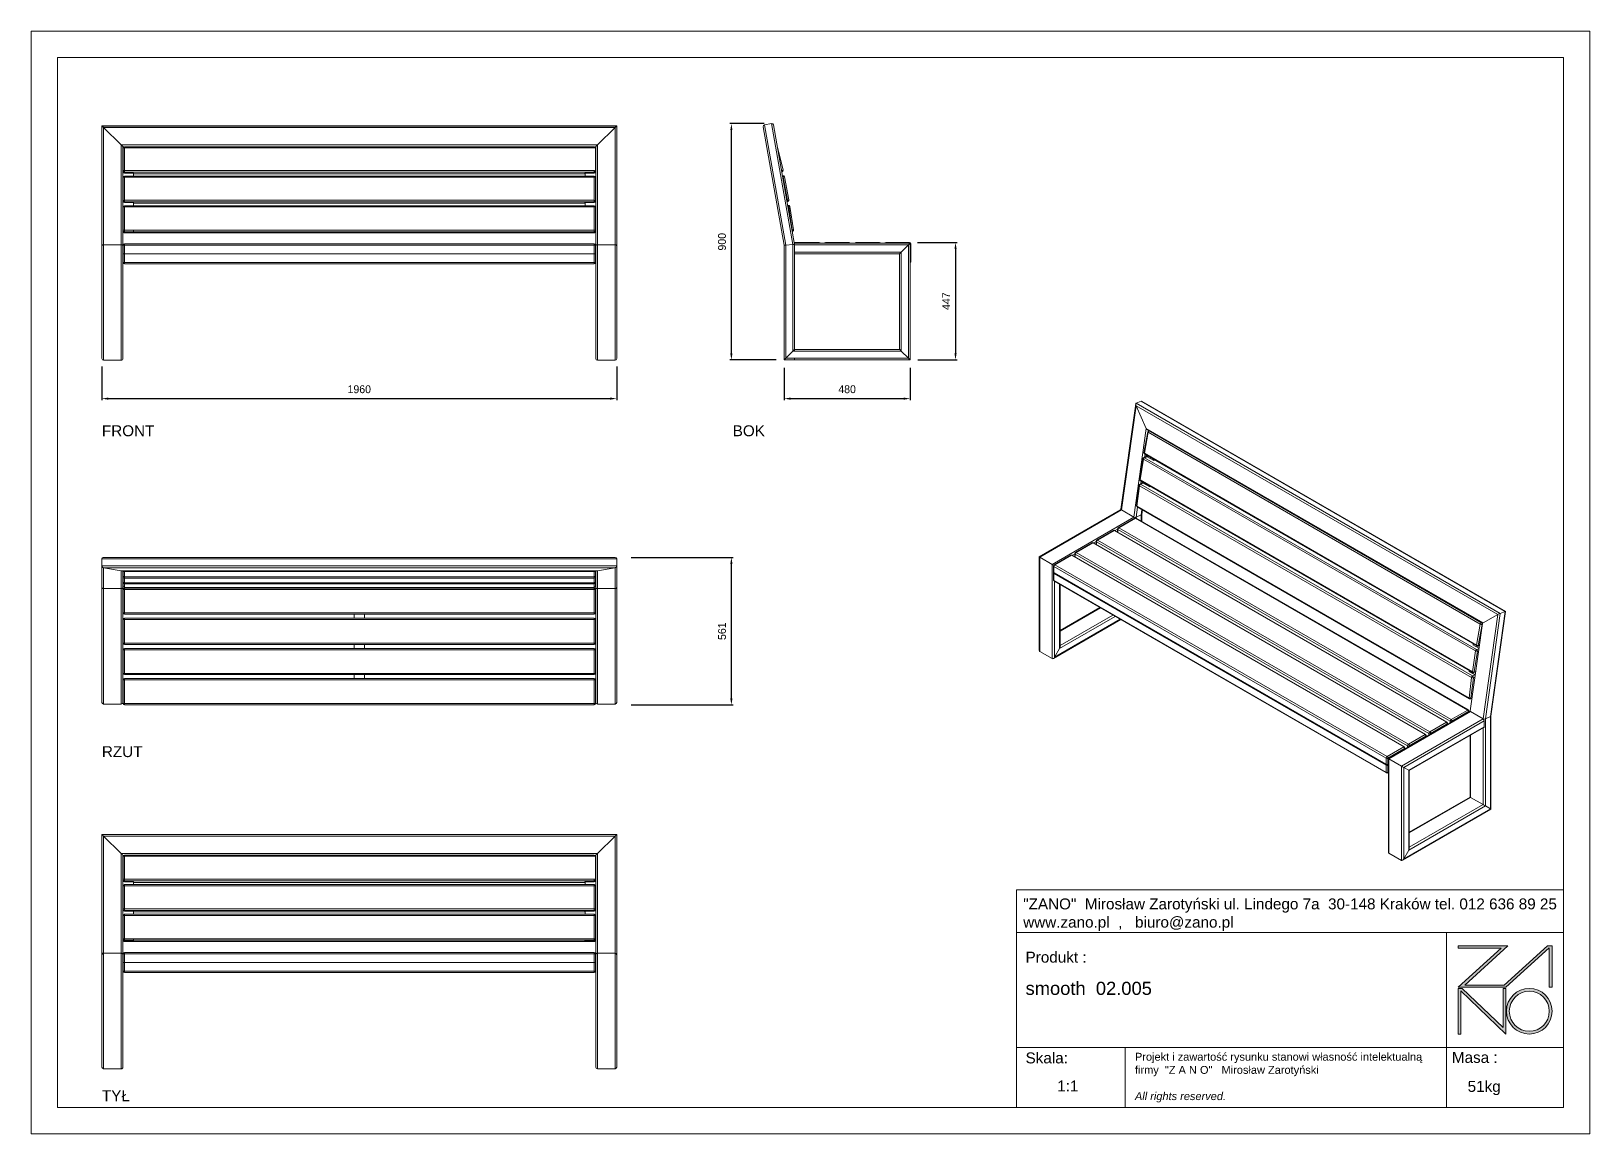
# Model space of a CAD drawing. Header units: millimetres. Extents: x 832 to 6772, y 3000 to 7200.
import ezdxf

# ---------------------------------------------------------------- set-up
doc = ezdxf.new("R2010")
doc.units = ezdxf.units.MM
doc.header["$PDSIZE"] = -1
doc.layers.add('tabelka', color=155, linetype='Continuous')
doc.layers.add('WYMIAR', color=96, linetype='Continuous')
doc.dimstyles.new('1-1', dxfattribs={"dimtxt": 30, "dimasz": 25, "dimexe": 6.25, "dimexo": 30, "dimgap": 20.625, "dimtad": 1, "dimdec": 1, "dimtxsty": 'Standard', "dimcen": 0, "dimclrd": 2, "dimclre": 2, "dimclrt": 2, "dimadec": 0, "dimazin": 0, "dimtfac": 1, "dimtdec": 1, "dimtmove": 0, "dimatfit": 3, "dimfxl": 0, "dimarcsym": 0})

msp = doc.modelspace()

# ---------------------------------------------------------------- texts
at = {"layer": 'WYMIAR', "char_height": 41.5951, "width": 196.5247, "attachment_point": 1}
for s, insert in [('{\\f@Arial Unicode MS|b0|i0|c238|p34;FRONT}', (1101.81, 5699.14)), ('{\\f@Arial Unicode MS|b0|i0|c238|p34;BOK}', (3505.91, 5699.14)), ('{\\f@Arial Unicode MS|b0|i0|c238|p34;RZUT}', (1101.81, 4476.97)), ('{\\f@Arial Unicode MS|b0|i0|c238|p34;TYŁ}', (1101.81, 3166.23))]:
    msp.add_mtext(s, dxfattribs=dict(at, insert=insert))

# ---------------------------------------------------------------- blocks, each defined once
blk = doc.blocks.new('front')
at = {"linetype": 'Continuous', "lineweight": 0}
for p, q in [((1190.2, 6304.3), (1190.2, 6757.3)), ((1190.2, 6757.3), (3152.2, 6757.3)), ((1190.2, 6756.2), (1190.2, 6303.7)), ((3152.1, 6756.3), (1190.3, 6756.3)), ((1196.6, 6751), (1263.8, 6684.8)), ((3145.8, 6751), (1196.6, 6751)), ((1196.6, 6751), (1196.6, 6304.3)), ((3078.6, 6684.8), (3145.8, 6751)), ((3145.8, 6304.3), (3145.8, 6751)), ((3152.2, 6757.3), (3152.2, 6304.3)), ((3152.2, 6303.7), (3152.2, 6756.2)), ((3078.6, 6684.8), (1263.8, 6684.8)), ((1263.8, 6684.8), (1263.8, 6304.3)), ((1270.2, 6677.4), (1270.2, 6303.7)), ((1274.1, 6677.4), (1270.2, 6677.4)), ((1270.2, 6351.1), (1270.2, 6675.2)), ((1271.7, 6675), (1270.2, 6675)), ((1271.2, 6585.3), (1271.2, 6672.8)), ((3066.2, 6677.8), (1276.2, 6677.8)), ((1276.2, 6674), (1276.2, 6677.8)), ((3066.2, 6674), (1276.2, 6674)), ((1276.2, 6674), (1276.2, 6586.4)), ((3072.2, 6677.4), (3068.3, 6677.4)), ((3072.2, 6675), (3070.7, 6675)), ((3071.2, 6672.8), (3071.2, 6585.3)), ((3072.2, 6303.7), (3072.2, 6677.4)), ((3072.2, 6351.1), (3072.2, 6675.2)), ((3078.6, 6304.3), (3078.6, 6684.8)), ((1271.2, 6581.8), (1271.2, 6585.3)), ((1271.2, 6472.4), (1271.2, 6560.8)), ((1276.2, 6586.4), (3066.2, 6586.4)), ((1276.2, 6586.4), (1276.2, 6580.4)), ((3066.2, 6580.4), (1276.2, 6580.4)), ((1276.2, 6580.4), (1276.2, 6576.9)), ((1311.2, 6576.9), (1276.2, 6576.9)), ((3066.2, 6565.8), (1276.2, 6565.8)), ((1276.2, 6561.7), (1276.2, 6565.8)), ((3066.2, 6561.7), (1276.2, 6561.7)), ((1276.2, 6561.7), (1276.2, 6473.4)), ((1310.2, 6565.8), (1310.2, 6576.9)), ((1310.2, 6565.8), (1310.2, 6576.9)), ((1311.2, 6575.8), (1310.2, 6575.8)), ((1310.2, 6574), (3032.2, 6574)), ((1310.2, 6573.8), (3032.2, 6573.8)), ((1311.2, 6575.8), (1311.2, 6576.9)), ((3031.2, 6576.9), (3066.2, 6576.9)), ((3031.2, 6575.8), (3031.2, 6576.9)), ((3031.2, 6575.8), (3032.2, 6575.8)), ((3032.2, 6565.8), (3032.2, 6576.9)), ((3032.2, 6576.9), (3032.2, 6565.8)), ((3066.2, 6580.4), (3066.2, 6586.4)), ((3066.2, 6576.9), (3066.2, 6580.4)), ((3066.2, 6565.8), (3066.2, 6561.7)), ((3066.2, 6473.4), (3066.2, 6561.7)), ((3071.2, 6585.3), (3071.2, 6581.8)), ((3071.2, 6560.8), (3071.2, 6472.4)), ((1271.2, 6469.6), (1271.2, 6472.4)), ((1271.2, 6358.8), (1271.2, 6447.8)), ((1276.2, 6473.4), (3066.2, 6473.4)), ((1276.2, 6473.4), (1276.2, 6467.5)), ((3066.2, 6467.5), (1276.2, 6467.5)), ((1276.2, 6467.5), (1276.2, 6464.7)), ((1311.2, 6464.7), (1276.2, 6464.7)), ((3066.2, 6452.8), (1276.2, 6452.8)), ((1276.2, 6448.5), (1276.2, 6452.8)), ((3066.2, 6448.5), (1276.2, 6448.5)), ((1276.2, 6448.5), (1276.2, 6359.5)), ((1310.2, 6452.8), (1310.2, 6464.7)), ((1310.2, 6452.8), (1310.2, 6464.7)), ((1311.2, 6463.7), (1310.2, 6463.7)), ((1310.2, 6462.2), (3032.2, 6462.2)), ((1310.2, 6462.1), (3032.2, 6462.1)), ((1311.2, 6463.7), (1311.2, 6464.7)), ((3031.2, 6464.7), (3066.2, 6464.7)), ((3031.2, 6463.7), (3031.2, 6464.7)), ((3031.2, 6463.7), (3032.2, 6463.7)), ((3032.2, 6452.8), (3032.2, 6464.7)), ((3032.2, 6464.7), (3032.2, 6452.8)), ((3066.2, 6467.5), (3066.2, 6473.4)), ((3066.2, 6464.7), (3066.2, 6467.5)), ((3066.2, 6452.8), (3066.2, 6448.5)), ((3066.2, 6359.5), (3066.2, 6448.5)), ((3071.2, 6472.4), (3071.2, 6469.6)), ((3071.2, 6447.8), (3071.2, 6358.8)), ((1271.2, 6356.6), (1271.2, 6358.8)), ((1276.2, 6359.5), (3066.2, 6359.5)), ((1276.2, 6359.5), (1276.2, 6353.8)), ((1310.2, 6351.1), (1310.2, 6359.5)), ((3066.2, 6353.8), (3066.2, 6359.5)), ((3071.2, 6358.8), (3071.2, 6356.6)), ((1190.2, 6303.7), (1190.2, 6301.3)), ((1190.2, 6303.7), (1190.2, 6297.9)), ((1190.2, 6301.3), (1190.2, 6297.9)), ((1190.2, 6297.9), (1190.2, 5870.7)), ((1196.6, 6304.3), (1196.6, 5864.3)), ((1196.6, 6304.3), (1263.8, 6304.3)), ((1263.8, 6304.3), (1263.8, 5864.3)), ((1310.2, 6351.1), (1270.2, 6351.1)), ((1270.2, 6350.9), (1310.2, 6350.9)), ((1270.2, 6301.3), (1270.2, 6303.7)), ((1270.2, 6303.7), (1270.2, 6297.9)), ((1270.2, 6297.9), (1270.2, 5870.7)), ((1271.2, 6302.3), (1276.2, 6302.3)), ((1271.2, 6269.3), (1271.2, 6302.3)), ((3066.2, 6353.8), (1276.2, 6353.8)), ((1276.2, 6353.8), (1276.2, 6351.6)), ((1311.2, 6351.6), (1276.2, 6351.6)), ((1276.2, 6350.4), (1276.2, 6349.7)), ((1276.2, 6349.7), (3066.2, 6349.7)), ((1276.2, 6349.7), (1276.2, 6349.6)), ((1276.2, 6349.6), (3066.2, 6349.6)), ((1276.2, 6302.3), (1276.2, 6307.3)), ((1276.2, 6307.3), (3066.2, 6307.3)), ((3066.2, 6302.3), (1276.2, 6302.3)), ((1276.2, 6302.3), (1276.2, 6274.3)), ((1310.2, 6350.9), (1310.2, 6351.6)), ((1311.2, 6350.9), (1310.2, 6350.9)), ((1311.2, 6350.9), (1311.2, 6351.6)), ((3031.2, 6351.6), (3066.2, 6351.6)), ((3031.2, 6350.9), (3031.2, 6351.6)), ((3031.2, 6350.9), (3032.2, 6350.9)), ((3032.2, 6351.6), (3032.2, 6350.9)), ((3072.2, 6351.1), (3032.2, 6351.1)), ((3032.2, 6350.9), (3072.2, 6350.9)), ((3032.2, 6350.9), (3032.2, 6350.4)), ((3032.2, 6350.4), (3072.2, 6350.4)), ((3066.2, 6351.6), (3066.2, 6353.8)), ((3066.2, 6349.7), (3066.2, 6350.4)), ((3066.2, 6349.7), (3066.2, 6349.6)), ((3066.2, 6307.3), (3066.2, 6302.3)), ((3066.2, 6274.3), (3066.2, 6302.3)), ((3066.2, 6302.3), (3071.2, 6302.3)), ((3071.2, 6302.3), (3071.2, 6269.3)), ((3072.2, 6297.9), (3072.2, 6303.7)), ((3072.2, 5870.7), (3072.2, 6297.9)), ((3078.6, 5864.3), (3078.6, 6304.3)), ((3078.6, 6304.3), (3145.8, 6304.3)), ((3145.8, 5864.3), (3145.8, 6304.3)), ((3152.2, 6297.9), (3152.2, 6303.7)), ((3152.2, 5870.7), (3152.2, 6297.9)), ((1270.2, 6270.7), (1270.2, 5897.9)), ((1271.2, 6236.3), (1271.2, 6269.3)), ((1271.2, 6269.3), (1276.2, 6269.3)), ((1276.2, 6269.3), (1276.2, 6274.3)), ((1276.2, 6269.3), (1276.2, 6236.3)), ((3066.2, 6269.3), (1276.2, 6269.3)), ((3066.2, 6269.3), (3066.2, 6274.3)), ((3066.2, 6236.3), (3066.2, 6269.3)), ((3066.2, 6269.3), (3071.2, 6269.3)), ((3071.2, 6269.3), (3071.2, 6236.3)), ((1271.2, 6236.3), (1276.2, 6236.3)), ((1276.2, 6236.3), (1276.2, 6231.3)), ((1276.2, 6236.3), (3066.2, 6236.3)), ((3066.2, 6231.3), (1276.2, 6231.3)), ((3066.2, 6231.3), (3066.2, 6236.3)), ((3066.2, 6236.3), (3071.2, 6236.3)), ((1270.2, 5897.9), (1270.2, 5897.9)), ((1270.2, 5897.9), (1270.2, 5870.7)), ((1263.8, 5864.3), (1196.6, 5864.3)), ((1196.6, 5864.3), (1263.8, 5864.3)), ((1270.2, 5870.7), (1270.2, 5870.7)), ((3145.8, 5864.3), (3078.6, 5864.3))]:
    blk.add_line(p, q, dxfattribs=at)
at = {"linetype": 'Continuous', "lineweight": 0, "flags": 128}
for points in [[(1276.2, 6674), (1275.3, 6674), (1274.3, 6673.9), (1273.5, 6673.8), (1272.7, 6673.7), (1272.1, 6673.5), (1271.6, 6673.3), (1271.3, 6673.1), (1271.2, 6672.8)], [(3071.2, 6672.8), (3071.1, 6673.1), (3070.9, 6673.3), (3070.4, 6673.5), (3069.8, 6673.7), (3069, 6673.8), (3068.1, 6673.9), (3067.2, 6674), (3066.2, 6674)], [(1276.2, 6586.4), (1275.3, 6586.4), (1274.3, 6586.3), (1273.5, 6586.2), (1272.7, 6586.1), (1272.1, 6585.9), (1271.6, 6585.7), (1271.3, 6585.5), (1271.2, 6585.3)], [(1276.2, 6561.7), (1275.3, 6561.7), (1274.3, 6561.7), (1273.5, 6561.6), (1272.7, 6561.5), (1272.1, 6561.3), (1271.6, 6561.2), (1271.3, 6561), (1271.2, 6560.8)], [(3071.2, 6585.3), (3071.1, 6585.5), (3070.9, 6585.7), (3070.4, 6585.9), (3069.8, 6586.1), (3069, 6586.2), (3068.1, 6586.3), (3067.2, 6586.4), (3066.2, 6586.4)], [(3071.2, 6560.8), (3071.1, 6561), (3070.9, 6561.2), (3070.4, 6561.3), (3069.8, 6561.5), (3069, 6561.6), (3068.1, 6561.7), (3067.2, 6561.7), (3066.2, 6561.7)], [(1276.2, 6473.4), (1275.3, 6473.3), (1274.3, 6473.3), (1273.5, 6473.2), (1272.7, 6473.1), (1272.1, 6472.9), (1271.6, 6472.8), (1271.3, 6472.6), (1271.2, 6472.4)], [(1276.2, 6448.5), (1275.3, 6448.5), (1274.3, 6448.5), (1273.5, 6448.4), (1272.7, 6448.3), (1272.1, 6448.2), (1271.6, 6448.1), (1271.3, 6447.9), (1271.2, 6447.8)], [(3071.2, 6472.4), (3071.1, 6472.6), (3070.9, 6472.8), (3070.4, 6472.9), (3069.8, 6473.1), (3069, 6473.2), (3068.1, 6473.3), (3067.2, 6473.3), (3066.2, 6473.4)], [(3071.2, 6447.8), (3071.1, 6447.9), (3070.9, 6448.1), (3070.4, 6448.2), (3069.8, 6448.3), (3069, 6448.4), (3068.1, 6448.5), (3067.2, 6448.5), (3066.2, 6448.5)], [(1276.2, 6359.5), (1275.3, 6359.5), (1274.3, 6359.4), (1273.5, 6359.4), (1272.7, 6359.3), (1272.1, 6359.2), (1271.6, 6359), (1271.3, 6358.9), (1271.2, 6358.8)], [(3071.2, 6358.8), (3071.1, 6358.9), (3070.9, 6359), (3070.4, 6359.2), (3069.8, 6359.3), (3069, 6359.4), (3068.1, 6359.4), (3067.2, 6359.5), (3066.2, 6359.5)], [(1270.2, 5897.9), (1270.2, 5897.9)], [(1270.2, 5870.7), (1270.2, 5870.7)]]:
    blk.add_lwpolyline(points, dxfattribs=at)
at = {"linetype": 'Continuous', "lineweight": 0}
for centre, radius, start, end in [((1276.2, 6672.8), 5, 90, 180), ((3066.2, 6672.8), 5, 0, 90), ((1276.2, 6585.3), 4.93, 180.78487, 270.76641), ((1276.2, 6581.9), 4.93, 180.78597, 270.76531), ((1276.2, 6560.8), 5, 90, 180), ((3066.3, 6585.3), 4.93, 269.23359, 359.21513), ((3066.3, 6581.9), 4.93, 269.23469, 359.21403), ((3066.2, 6560.8), 5, 0, 90), ((1276.2, 6472.5), 4.96, 180.52209, 270.51513), ((1276.2, 6469.6), 4.96, 180.52238, 270.51415), ((1276.2, 6447.8), 5, 90, 180), ((3066.3, 6472.5), 4.96, 269.48487, 359.47791), ((3066.3, 6469.6), 4.96, 269.48585, 359.47762), ((3066.2, 6447.8), 5, 0, 90), ((1276.2, 6358.8), 4.97, 180.31486, 270.31214), ((1276.2, 6356.6), 4.97, 180.31451, 270.31215), ((3066.3, 6358.8), 4.97, 269.68786, 359.68514), ((3066.3, 6356.6), 4.97, 269.68785, 359.68549), ((1196.6, 6297.9), 6.4, 90, 180), ((1263.8, 6297.9), 6.4, 0, 90), ((1276.2, 6302.3), 5, 90, 180), ((1276.2, 6354.6), 5, 238.07716, 270), ((1276.2, 6354.7), 5.04, 239.40242, 270.02163), ((3066.2, 6354.6), 5, 270, 301.92284), ((3066.2, 6354.7), 5.04, 269.97837, 300.59758), ((3066.2, 6302.3), 5, 0, 90), ((3078.6, 6297.9), 6.4, 90, 180), ((3145.8, 6297.9), 6.4, 0, 90), ((1276.2, 6236.3), 5, 180, 270), ((3066.2, 6236.3), 5, 270, 0), ((1196.6, 5870.7), 6.4, 180.00001, 270), ((1263.8, 5870.7), 6.4, 270, 0.00001), ((3078.6, 5870.7), 6.4, 180, 270), ((3145.8, 5870.7), 6.4, 270, 0)]:
    blk.add_arc(centre, radius, start, end, dxfattribs=at)
for centre, major_axis, start_param, end_param in [((1196.6, 6749.9), (6.38, -6.38), 1.658063, 3.228859), ((3145.8, 6749.9), (6.38, 6.38), 6.195919, 7.766715), ((1263.8, 6683.7), (6.38, -6.38), 0.087266, 1.658063), ((3078.6, 6683.7), (6.38, 6.38), 1.48353, 3.054326), ((1196.6, 6303.7), (6.4, 0), 1.570796, 3.141593), ((1196.6, 6303.7), (6.4, 0), 1.570796, 3.141593), ((1263.8, 6303.7), (6.4, 0), 6.283185, 7.853982), ((1263.8, 6303.7), (6.4, 0), 6.283185, 7.853982), ((3078.6, 6303.7), (6.4, 0), 1.570796, 3.141593), ((3078.6, 6303.7), (6.4, 0), 1.570796, 3.141593), ((3145.8, 6303.7), (6.4, 0), 0, 1.570796), ((3145.8, 6303.7), (6.4, 0), 0, 1.570796)]:
    blk.add_ellipse(centre, major_axis=major_axis, ratio=0.087489, start_param=start_param, end_param=end_param, dxfattribs=at)
blk = doc.blocks.new('rzut')
at = {"linetype": 'Continuous', "lineweight": 0}
for p, q in [((3152.2, 5178.6), (1190.2, 5178.6)), ((1190.2, 5178.6), (1190.2, 5151.8)), ((3146.9, 5183.9), (1195.5, 5183.9)), ((3152.2, 5151.8), (3152.2, 5178.6)), ((3152.2, 5151.8), (1190.2, 5151.8)), ((1190.2, 5151.8), (1190.2, 5072)), ((3145.8, 5144.4), (1196.6, 5144.4)), ((1196.6, 5144.4), (1263.8, 5132.7)), ((1196.6, 5144.4), (1196.6, 5065.6)), ((3078.6, 5132.7), (1263.8, 5132.7)), ((1263.8, 5132.7), (1263.8, 5065.6)), ((1264.9, 5132.6), (3077.5, 5132.6)), ((1270.2, 5132.6), (1270.2, 5072)), ((1271.2, 5114.7), (1271.2, 5132.6)), ((1271.2, 5109.5), (1271.2, 5114.7)), ((1271.2, 5092.5), (1271.2, 5109.5)), ((1276.2, 5130.5), (1276.2, 5132.6)), ((3066.2, 5130.5), (1276.2, 5130.5)), ((1276.2, 5130.5), (1276.2, 5109.9)), ((1276.2, 5109.9), (3066.2, 5109.9)), ((1276.2, 5109.9), (1276.2, 5109.7)), ((1276.2, 5109.7), (3066.2, 5109.7)), ((1276.2, 5104.6), (1276.2, 5109.7)), ((3066.2, 5132.6), (3066.2, 5130.5)), ((3066.2, 5109.9), (3066.2, 5130.5)), ((3066.2, 5109.7), (3066.2, 5109.9)), ((3066.2, 5109.7), (3066.2, 5104.6)), ((3071.2, 5132.6), (3071.2, 5114.7)), ((3071.2, 5114.7), (3071.2, 5109.5)), ((3071.2, 5109.5), (3071.2, 5092.5)), ((3072.2, 5072), (3072.2, 5132.6)), ((3078.6, 5132.7), (3145.8, 5144.4)), ((3078.6, 5065.6), (3078.6, 5132.7)), ((3145.8, 5065.6), (3145.8, 5144.4)), ((3152.2, 5072), (3152.2, 5151.8)), ((1190.2, 5072), (1190.2, 5065.6)), ((1190.2, 5065.6), (1190.2, 4632)), ((1190.2, 5065.6), (1196.6, 5065.6)), ((1196.6, 5065.6), (1196.6, 4625.6)), ((1263.8, 5065.6), (1196.6, 5065.6)), ((1263.8, 5065.6), (1196.6, 5065.6)), ((1263.8, 5065.6), (1263.8, 4625.6)), ((1263.8, 5065.6), (1270.2, 5065.6)), ((1270.2, 5089.1), (1271.2, 5089.1)), ((1270.2, 5072), (1270.2, 5089.1)), ((1270.2, 5072), (1270.2, 5089.1)), ((1270.2, 5089.1), (1270.2, 5065.6)), ((1270.2, 5072), (1270.2, 5072)), ((1270.2, 5072), (1270.2, 5065.6)), ((1270.2, 5065.6), (1270.2, 4632)), ((1270.2, 4659.2), (1270.2, 5065.6)), ((1270.2, 4659.7), (1270.2, 5065.6)), ((1271.2, 5088.3), (1271.2, 5092.5)), ((1271.2, 5075.1), (1271.2, 5088.3)), ((1271.2, 4972.6), (1271.2, 5062.6)), ((1271.2, 5062.6), (1276.2, 5062.6)), ((3066.2, 5104.6), (1276.2, 5104.6)), ((1276.2, 5104.6), (1276.2, 5087.6)), ((1276.2, 5087.6), (3066.2, 5087.6)), ((1276.2, 5087.6), (1276.2, 5087.5)), ((1276.2, 5087.5), (3066.2, 5087.5)), ((1276.2, 5083.4), (1276.2, 5087.5)), ((3066.2, 5083.4), (1276.2, 5083.4)), ((1276.2, 5083.4), (1276.2, 5070.1)), ((1276.2, 5070.1), (3066.2, 5070.1)), ((1276.2, 5070.1), (3066.2, 5070.1)), ((1276.2, 5070.1), (1276.2, 5070.1)), ((1276.2, 5067.6), (1276.2, 5062.6)), ((1276.2, 5067.6), (3066.2, 5067.6)), ((3066.2, 5062.6), (1276.2, 5062.6)), ((1276.2, 5062.6), (1276.2, 4972.6)), ((3066.2, 5087.6), (3066.2, 5104.6)), ((3066.2, 5087.5), (3066.2, 5087.6)), ((3066.2, 5087.5), (3066.2, 5083.4)), ((3066.2, 5070.1), (3066.2, 5083.4)), ((3066.2, 5070.1), (3066.2, 5070.1)), ((3066.2, 5062.6), (3066.2, 5067.6)), ((3066.2, 4972.6), (3066.2, 5062.6)), ((3066.2, 5062.6), (3071.2, 5062.6)), ((3071.2, 5092.5), (3071.2, 5088.3)), ((3071.2, 5089.1), (3072.2, 5089.1)), ((3071.2, 5088.3), (3071.2, 5075.1)), ((3071.2, 5062.6), (3071.2, 4972.6)), ((3072.2, 5072), (3072.2, 5065.6)), ((3072.2, 4632), (3072.2, 5065.6)), ((3072.2, 5065.6), (3078.6, 5065.6)), ((3078.6, 4625.6), (3078.6, 5065.6)), ((3078.6, 5065.6), (3145.8, 5065.6)), ((3145.8, 4625.6), (3145.8, 5065.6)), ((3145.8, 5065.6), (3152.2, 5065.6)), ((3152.2, 5072), (3152.2, 5065.6)), ((3152.2, 4632), (3152.2, 5065.6)), ((1271.2, 4972.6), (1276.2, 4972.6)), ((1271.2, 4947.6), (1276.2, 4947.6)), ((1271.2, 4857.6), (1271.2, 4947.6)), ((1276.2, 4972.6), (3066.2, 4972.6)), ((1276.2, 4967.6), (1276.2, 4972.6)), ((3066.2, 4967.6), (1276.2, 4967.6)), ((1276.2, 4952.6), (1276.2, 4947.6)), ((1276.2, 4952.6), (3066.2, 4952.6)), ((1276.2, 4947.6), (1276.2, 4857.6)), ((3066.2, 4947.6), (1276.2, 4947.6)), ((2151.2, 4967.6), (2151.2, 4952.6)), ((2191.2, 4967.6), (2191.2, 4952.6)), ((3066.2, 4972.6), (3071.2, 4972.6)), ((3066.2, 4972.6), (3066.2, 4967.6)), ((3066.2, 4947.6), (3066.2, 4952.6)), ((3066.2, 4857.6), (3066.2, 4947.6)), ((3066.2, 4947.6), (3071.2, 4947.6)), ((3071.2, 4947.6), (3071.2, 4857.6)), ((1271.2, 4857.6), (1276.2, 4857.6)), ((1271.2, 4832.6), (1276.2, 4832.6)), ((1271.2, 4742.6), (1271.2, 4832.6)), ((1276.2, 4857.6), (3066.2, 4857.6)), ((1276.2, 4852.6), (1276.2, 4857.6)), ((3066.2, 4852.6), (1276.2, 4852.6)), ((1276.2, 4837.6), (1276.2, 4832.6)), ((1276.2, 4837.6), (3066.2, 4837.6)), ((1276.2, 4832.6), (1276.2, 4742.6)), ((3066.2, 4832.6), (1276.2, 4832.6)), ((2151.2, 4852.6), (2151.2, 4837.6)), ((2191.2, 4852.6), (2191.2, 4837.6)), ((3066.2, 4857.6), (3071.2, 4857.6)), ((3066.2, 4857.6), (3066.2, 4852.6)), ((3066.2, 4832.6), (3066.2, 4837.6)), ((3066.2, 4742.6), (3066.2, 4832.6)), ((3066.2, 4832.6), (3071.2, 4832.6)), ((3071.2, 4832.6), (3071.2, 4742.6)), ((1271.2, 4742.6), (1276.2, 4742.6)), ((1271.2, 4717.6), (1276.2, 4717.6)), ((1271.2, 4627.6), (1271.2, 4717.6)), ((1276.2, 4742.6), (3066.2, 4742.6)), ((1276.2, 4737.6), (1276.2, 4742.6)), ((3066.2, 4737.6), (1276.2, 4737.6)), ((1276.2, 4722.6), (1276.2, 4717.6)), ((1276.2, 4722.6), (3066.2, 4722.6)), ((3066.2, 4717.6), (1276.2, 4717.6)), ((1276.2, 4717.6), (1276.2, 4627.6)), ((2151.2, 4737.6), (2151.2, 4722.6)), ((2191.2, 4737.6), (2191.2, 4722.6)), ((3066.2, 4742.6), (3071.2, 4742.6)), ((3066.2, 4742.6), (3066.2, 4737.6)), ((3066.2, 4717.6), (3066.2, 4722.6)), ((3066.2, 4627.6), (3066.2, 4717.6)), ((3066.2, 4717.6), (3071.2, 4717.6)), ((3071.2, 4717.6), (3071.2, 4627.6)), ((1190.2, 4659.2), (1190.2, 4659.7)), ((1196.6, 4625.6), (1263.8, 4625.6)), ((1271.2, 4627.6), (1276.2, 4627.6)), ((1276.2, 4627.6), (3066.2, 4627.6)), ((1276.2, 4622.6), (1276.2, 4627.6)), ((3066.2, 4622.6), (1276.2, 4622.6)), ((3066.2, 4627.6), (3071.2, 4627.6)), ((3066.2, 4627.6), (3066.2, 4622.6)), ((3078.6, 4625.6), (3145.8, 4625.6))]:
    blk.add_line(p, q, dxfattribs=at)
for centre, radius, start, end in [((1276.2, 5114.7), 5, 180, 270), ((1276.2, 5114.8), 4.93, 180.78548, 270.7657), ((1273.6, 5106.5), 3.79, 86.27634, 128.81713), ((1276.2, 5109.5), 4.96, 180.52245, 270.51429), ((1276.2, 5135.6), 5.03, 215.31465, 270.25896), ((3066.3, 5135.6), 5.04, 269.77933, 324.64707), ((3066.2, 5114.7), 5, 270, 0), ((3066.3, 5114.8), 4.93, 269.2343, 359.21452), ((3066.3, 5109.5), 4.96, 269.48571, 359.47755), ((3068.9, 5106.5), 3.79, 51.18287, 93.72366), ((1196.6, 5072), 6.4, 180, 270), ((1263.8, 5072), 6.4, 270, 0), ((1263.8, 5072), 6.4, 335.00556, 0), ((1276.2, 5092.5), 5, 180, 270), ((1276.2, 5092.6), 4.96, 180.52244, 270.51428), ((1272.8, 5086.4), 2.46, 88.70108, 128.6637), ((1276.2, 5088.4), 4.97, 180.31457, 270.31239), ((1276.2, 5075.1), 5, 180, 270), ((1276.2, 5075.1), 4.97, 180.31458, 270.31237), ((1276.2, 5062.6), 5, 90, 180), ((3066.2, 5092.5), 5, 270, 0), ((3066.3, 5092.6), 4.96, 269.48572, 359.47756), ((3066.3, 5088.4), 4.97, 269.68761, 359.68543), ((3066.2, 5075.1), 5, 270, 0), ((3066.3, 5075.1), 4.97, 269.68763, 359.68542), ((3066.2, 5062.6), 5, 0, 90), ((3069.6, 5086.1), 2.8, 53.84679, 88.78842), ((3078.6, 5072), 6.4, 180, 270), ((3145.8, 5072), 6.4, 270, 0), ((1276.2, 4972.6), 5, 180, 270), ((1276.2, 4947.6), 5, 90, 180), ((3066.2, 4972.6), 5, 270, 0), ((3066.2, 4947.6), 5, 0, 90), ((1276.2, 4857.6), 5, 180, 270), ((1276.2, 4832.6), 5, 90, 180), ((3066.2, 4857.6), 5, 270, 0), ((3066.2, 4832.6), 5, 0, 90), ((1276.2, 4742.6), 5, 180, 270), ((1276.2, 4717.6), 5, 90, 180), ((3066.2, 4742.6), 5, 270, 0), ((3066.2, 4717.6), 5, 0, 90), ((1196.6, 4632), 6.4, 180, 270), ((1263.8, 4632), 6.4, 270, 0), ((1276.2, 4627.6), 5, 180, 270), ((3066.2, 4627.6), 5, 270, 0), ((3078.6, 4632), 6.4, 180, 270), ((3145.8, 4632), 6.4, 270, 0)]:
    blk.add_arc(centre, radius, start, end, dxfattribs=at)
for centre, major_axis, start_param, end_param in [((1196.6, 5177.5), (4.9, -4.9), 2.443461, 3.839724), ((3145.8, 5177.5), (4.9, 4.9), 5.585054, 6.981317), ((1196.6, 5150.7), (4.9, -4.9), 3.839724, 5.410521), ((1263.8, 5139), (4.9, -4.9), 5.410521, 5.585054), ((3078.6, 5139), (4.9, 4.9), 3.839724, 4.014257), ((3145.8, 5150.7), (4.9, 4.9), 4.014257, 5.585054)]:
    blk.add_ellipse(centre, major_axis=major_axis, ratio=0.8391, start_param=start_param, end_param=end_param, dxfattribs=at)
blk = doc.blocks.new('profil')
at = {"linetype": 'Continuous', "lineweight": 0}
for p, q in [((4653.6, 6751.5), (4733.2, 6300.1)), ((4658.8, 6758.9), (4685.6, 6763.6)), ((4658.8, 6758.9), (4739.6, 6300.7)), ((4685.6, 6763.6), (4766.8, 6303)), ((4693, 6758.4), (4773.2, 6303.6)), ((4708.3, 6673.3), (4729, 6585.7)), ((4724.1, 6584.6), (4722.2, 6592.4)), ((4723.6, 6584.5), (4724.1, 6584.6)), ((4725.2, 6579.7), (4724.5, 6579.5)), ((4727.1, 6564.8), (4728.4, 6565)), ((4729.3, 6560.1), (4728, 6559.9)), ((4746.3, 6471.7), (4729.3, 6560.1)), ((4734.2, 6561.1), (4751.2, 6472.7)), ((4743.6, 6471.2), (4746.3, 6471.7)), ((4747.2, 6466.8), (4744.5, 6466.3)), ((4747.1, 6451.6), (4749.7, 6452)), ((4750.5, 6447.1), (4747.9, 6446.7)), ((4763.7, 6358.1), (4750.5, 6447.1)), ((4755.4, 6447.8), (4768.7, 6358.8)), ((4763.6, 6358.1), (4763.7, 6358.1)), ((4733.2, 6300.1), (4733.2, 5863.6)), ((4733.2, 6300.1), (4733.2, 5863.6)), ((4735.2, 6300.3), (4735.2, 6300.3)), ((4766.8, 6303), (4739.6, 6300.7)), ((4739.6, 6300.7), (4739.6, 5870)), ((4764.5, 6353.1), (4764.4, 6353.1)), ((4766.8, 6303), (4766.8, 5897.2)), ((4771.2, 6303.4), (4771.2, 6303.4)), ((4773.2, 6307.6), (5213.2, 6307.6)), ((4773.2, 6303.6), (4773.2, 6303.6)), ((4773.2, 6301.6), (4773.2, 6301.6)), ((4773.2, 6301.2), (5206.8, 6301.2)), ((4773.2, 6297.2), (4773.2, 6270)), ((4773.2, 6270), (4773.2, 6297.2)), ((4776.2, 6310.6), (4866.2, 6310.6)), ((4776.2, 6307.6), (4776.2, 6310.6)), ((4866.2, 6307.6), (4866.2, 6310.6)), ((4891.2, 6310.6), (4981.2, 6310.6)), ((4891.2, 6307.6), (4891.2, 6310.6)), ((4981.2, 6307.6), (4981.2, 6310.6)), ((5006.2, 6310.6), (5096.2, 6310.6)), ((5006.2, 6307.6), (5006.2, 6310.6)), ((5096.2, 6307.6), (5096.2, 6310.6)), ((5121.2, 6310.6), (5211.2, 6310.6)), ((5121.2, 6307.6), (5121.2, 6310.6)), ((5179.6, 6274), (5206.8, 6301.2)), ((5206.8, 6301.2), (5213.2, 6307.6)), ((5213.2, 6307.6), (5206.8, 6301.2)), ((5206.8, 6301.2), (5206.8, 5870)), ((5211.2, 6307.6), (5211.2, 6310.6)), ((5213.2, 6307.6), (5213.2, 5863.6)), ((5213.2, 6305.6), (5216.2, 6305.6)), ((5216.2, 6305.6), (5216.2, 6277.6)), ((4773.2, 6274), (5179.6, 6274)), ((4773.2, 6267.6), (5173.2, 6267.6)), ((4773.2, 6265.6), (4773.2, 6265.6)), ((4773.2, 6263.6), (4773.2, 6263.6)), ((4773.2, 6263.6), (4773.2, 5903.6)), ((5173.2, 6267.6), (5179.6, 6274)), ((5179.6, 6274), (5173.2, 6267.6)), ((5173.2, 6267.6), (5173.2, 5903.6)), ((5179.6, 6274), (5179.6, 5897.2)), ((5213.2, 6277.6), (5216.2, 6277.6)), ((5213.2, 6272.6), (5216.2, 6272.6)), ((5213.2, 6239.6), (5216.2, 6239.6)), ((5216.2, 6272.6), (5216.2, 6239.6)), ((4739.6, 5870), (4766.8, 5897.2)), ((4739.6, 5870), (4766.8, 5897.2)), ((4766.8, 5897.2), (4773.2, 5897.2)), ((5173.2, 5903.6), (4773.2, 5903.6)), ((5173.2, 5903.6), (4773.2, 5903.6)), ((5179.6, 5897.2), (4773.2, 5897.2)), ((5173.2, 5903.6), (5173.2, 5903.6)), ((5175.2, 5901.6), (5175.2, 5901.6)), ((5206.8, 5870), (5179.6, 5897.2)), ((4733.2, 5863.6), (4773.2, 5863.6)), ((4739.6, 5870), (4773.2, 5870)), ((5206.8, 5870), (4773.2, 5870)), ((5213.2, 5863.6), (4773.2, 5863.6)), ((5211.2, 5865.6), (5211.2, 5865.6)), ((5213.2, 5863.6), (5213.2, 5863.6))]:
    blk.add_line(p, q, dxfattribs=at)
at = {"linetype": 'Continuous', "lineweight": 0, "flags": 128}
for points in [[(4708.3, 6673.3), (4708, 6674.3), (4707.7, 6674.7)], [(4708.3, 6673.3), (4708.2, 6673.3), (4708, 6673.3)], [(4729, 6585.7), (4728.9, 6585.7), (4728.6, 6585.6), (4728.1, 6585.5), (4727.5, 6585.4), (4726.8, 6585.2), (4726, 6585), (4725, 6584.8), (4724.1, 6584.6)], [(4724.1, 6584.6), (4724.3, 6583.6), (4724.5, 6582.7), (4724.7, 6581.9), (4724.9, 6581.1), (4725, 6580.5), (4725.2, 6580.1), (4725.2, 6579.8), (4725.2, 6579.7)], [(4728.4, 6565), (4728.4, 6564.9), (4728.4, 6564.7), (4728.5, 6564.2), (4728.7, 6563.6), (4728.8, 6562.9), (4729, 6562), (4729.1, 6561.1), (4729.3, 6560.1)], [(4734.2, 6561.1), (4734.1, 6561.1), (4733.9, 6561), (4733.4, 6560.9), (4732.8, 6560.8), (4732, 6560.7), (4731.2, 6560.5), (4730.3, 6560.3), (4729.3, 6560.1)], [(4751.2, 6472.7), (4751.1, 6472.7), (4750.8, 6472.6), (4750.4, 6472.5), (4749.8, 6472.4), (4749, 6472.3), (4748.2, 6472.1), (4747.2, 6471.9), (4746.3, 6471.7)], [(4746.3, 6471.7), (4746.5, 6470.8), (4746.6, 6469.9), (4746.8, 6469), (4747, 6468.3), (4747.1, 6467.7), (4747.2, 6467.2), (4747.2, 6466.9), (4747.2, 6466.8)], [(4749.7, 6452), (4749.8, 6452), (4749.8, 6451.7), (4749.9, 6451.2), (4750, 6450.6), (4750.1, 6449.8), (4750.2, 6449), (4750.3, 6448.1), (4750.5, 6447.1)], [(4755.4, 6447.8), (4755.3, 6447.8), (4755.1, 6447.8), (4754.6, 6447.7), (4754, 6447.6), (4753.2, 6447.5), (4752.4, 6447.4), (4751.4, 6447.2), (4750.5, 6447.1)], [(4768.7, 6358.8), (4768.6, 6358.8), (4768.3, 6358.8), (4767.8, 6358.7), (4767.2, 6358.6), (4766.5, 6358.5), (4765.6, 6358.4), (4764.7, 6358.2), (4763.7, 6358.1)], [(4763.7, 6358.1), (4763.9, 6357.1), (4764, 6356.2), (4764.1, 6355.3), (4764.2, 6354.6), (4764.3, 6354), (4764.4, 6353.5), (4764.4, 6353.2), (4764.5, 6353.1)], [(4739.6, 6300.7), (4738.3, 6300.5), (4737.1, 6300.4), (4736, 6300.3), (4735, 6300.3), (4734.2, 6300.2), (4733.7, 6300.1), (4733.3, 6300.1), (4733.2, 6300.1)], [(4739.6, 6300.7), (4738.5, 6300.6), (4737.4, 6300.5), (4736.4, 6300.4), (4735.5, 6300.3), (4734.7, 6300.2), (4734, 6300.2), (4733.6, 6300.1), (4733.3, 6300.1), (4733.2, 6300.1)], [(4733.2, 6300.1), (4733.3, 6300.1), (4733.7, 6300.1), (4734.2, 6300.2), (4735, 6300.3), (4736, 6300.3), (4737.1, 6300.4), (4738.3, 6300.5), (4739.6, 6300.7)], [(4733.2, 6300.1), (4733.3, 6300.1), (4733.7, 6300.1), (4734.2, 6300.2), (4735, 6300.3), (4736, 6300.3), (4737.1, 6300.4), (4738.3, 6300.5), (4739.6, 6300.7)], [(4733.2, 6300.1), (4733.2, 6300.1)], [(4739.6, 6300.7), (4738.7, 6300.6), (4737.9, 6300.5), (4737.1, 6300.4), (4736.5, 6300.4), (4735.9, 6300.3), (4735.5, 6300.3), (4735.3, 6300.3), (4735.2, 6300.3)], [(4735.2, 6300.3), (4735.2, 6300.3), (4735.4, 6300.3), (4735.8, 6300.3), (4736.2, 6300.4), (4736.7, 6300.4), (4737.4, 6300.5), (4738.1, 6300.5), (4738.8, 6300.6), (4739.6, 6300.7)], [(4773.2, 6303.6), (4773.1, 6303.6), (4772.8, 6303.6), (4772.3, 6303.5), (4771.7, 6303.5), (4770.9, 6303.4), (4770, 6303.3), (4769, 6303.2), (4767.9, 6303.1), (4766.8, 6303)], [(4766.8, 6303), (4768, 6303.1), (4769.2, 6303.3), (4770.3, 6303.3), (4771.3, 6303.4), (4772.1, 6303.5), (4772.7, 6303.6), (4773, 6303.6), (4773.2, 6303.6)], [(4771.5, 6303.5), (4771.3, 6303.4), (4770.3, 6303.3), (4769.2, 6303.3), (4768, 6303.1), (4766.8, 6303)], [(4766.8, 6303), (4767.9, 6303.1), (4769, 6303.2), (4770, 6303.3), (4770.9, 6303.4), (4771.5, 6303.5)], [(4771.2, 6303.4), (4771.1, 6303.4), (4770.8, 6303.4), (4770.4, 6303.4), (4769.9, 6303.3), (4769.2, 6303.3), (4768.5, 6303.2), (4767.6, 6303.1), (4766.8, 6303)], [(4766.8, 6303), (4767.5, 6303.1), (4768.3, 6303.2), (4769, 6303.2), (4769.6, 6303.3), (4770.1, 6303.3), (4770.6, 6303.4), (4770.9, 6303.4), (4771.1, 6303.4), (4771.2, 6303.4)], [(4773.2, 6297.2), (4773.2, 6298.4), (4773.2, 6299.6), (4773.2, 6300.8), (4773.2, 6301.7), (4773.2, 6302.5), (4773.2, 6303.1), (4773.2, 6303.5), (4773.2, 6303.6)], [(4773.2, 6297.2), (4773.2, 6298.1), (4773.2, 6298.9), (4773.2, 6299.6), (4773.2, 6300.3), (4773.2, 6300.9), (4773.2, 6301.3), (4773.2, 6301.5), (4773.2, 6301.6)], [(4773.2, 6263.6), (4773.2, 6263.7), (4773.2, 6264.1), (4773.2, 6264.7), (4773.2, 6265.5), (4773.2, 6266.4), (4773.2, 6267.5), (4773.2, 6268.7), (4773.2, 6270)], [(4773.2, 6265.6), (4773.2, 6265.7), (4773.2, 6265.9), (4773.2, 6266.3), (4773.2, 6266.9), (4773.2, 6267.6), (4773.2, 6268.3), (4773.2, 6269.1), (4773.2, 6270)], [(4766.8, 5897.2), (4768, 5898.4), (4769.2, 5899.6), (4770.3, 5900.8), (4771.3, 5901.7), (4772.1, 5902.5), (4772.7, 5903.1), (4773, 5903.5), (4773.2, 5903.6)], [(4773.2, 5897.2), (4773.2, 5898.4), (4773.2, 5899.6), (4773.2, 5900.8), (4773.2, 5901.7), (4773.2, 5902.5), (4773.2, 5903.1), (4773.2, 5903.5), (4773.2, 5903.6)], [(5179.6, 5897.2), (5178.3, 5898.4), (5177.1, 5899.6), (5176, 5900.8), (5175, 5901.7), (5174.2, 5902.5), (5173.7, 5903.1), (5173.3, 5903.5), (5173.2, 5903.6)], [(5179.6, 5897.2), (5178.5, 5898.3), (5177.4, 5899.4), (5176.4, 5900.4), (5175.5, 5901.3), (5174.7, 5902.1), (5174, 5902.7), (5173.6, 5903.2), (5173.3, 5903.5), (5173.2, 5903.6)], [(5173.2, 5903.6), (5173.3, 5903.5), (5173.7, 5903.1), (5174.2, 5902.5), (5175, 5901.7), (5176, 5900.8), (5177.1, 5899.6), (5178.3, 5898.4), (5179.6, 5897.2)], [(5173.2, 5903.6), (5173.3, 5903.5), (5173.6, 5903.2), (5174, 5902.7), (5174.7, 5902.1), (5175.5, 5901.3), (5176.4, 5900.4), (5177.4, 5899.4), (5178.5, 5898.3), (5179.6, 5897.2)], [(5179.6, 5897.2), (5178.8, 5898), (5178.1, 5898.7), (5177.4, 5899.4), (5176.7, 5900), (5176.2, 5900.6), (5175.8, 5901), (5175.4, 5901.3), (5175.2, 5901.5), (5175.2, 5901.6)], [(5175.2, 5901.6), (5175.3, 5901.5), (5175.5, 5901.3), (5175.9, 5900.9), (5176.5, 5900.3), (5177.1, 5899.6), (5177.9, 5898.9), (5178.7, 5898.1), (5179.6, 5897.2)], [(4733.2, 5863.6), (4733.3, 5863.7), (4733.7, 5864.1), (4734.2, 5864.7), (4735, 5865.5), (4736, 5866.4), (4737.1, 5867.5), (4738.3, 5868.7), (4739.6, 5870)], [(4773.2, 5863.6), (4773.2, 5863.7), (4773.2, 5864.1), (4773.2, 5864.7), (4773.2, 5865.5), (4773.2, 5866.4), (4773.2, 5867.5), (4773.2, 5868.7), (4773.2, 5870)], [(5213.2, 5863.6), (5213.1, 5863.7), (5212.8, 5864), (5212.3, 5864.5), (5211.7, 5865.1), (5210.9, 5865.9), (5210, 5866.8), (5209, 5867.8), (5207.9, 5868.9), (5206.8, 5870)], [(5213.2, 5863.6), (5213.1, 5863.7), (5212.8, 5864), (5212.3, 5864.5), (5211.7, 5865.1), (5210.9, 5865.9), (5210, 5866.8), (5209, 5867.8), (5207.9, 5868.9), (5206.8, 5870)], [(5206.8, 5870), (5207.9, 5868.9), (5209, 5867.8), (5210, 5866.8), (5210.9, 5865.9), (5211.7, 5865.1), (5212.3, 5864.5), (5212.8, 5864), (5213.1, 5863.7), (5213.2, 5863.6)], [(5211.2, 5865.6), (5211.1, 5865.7), (5210.8, 5865.9), (5210.4, 5866.3), (5209.9, 5866.9), (5209.2, 5867.6), (5208.5, 5868.3), (5207.6, 5869.1), (5206.8, 5870)], [(5206.8, 5870), (5207.6, 5869.1), (5208.5, 5868.3), (5209.2, 5867.6), (5209.9, 5866.9), (5210.4, 5866.3), (5210.8, 5865.9), (5211.1, 5865.7), (5211.2, 5865.6)], [(5206.8, 5870), (5208, 5868.7), (5209.2, 5867.5), (5210.3, 5866.4), (5211.3, 5865.5), (5212.1, 5864.7), (5212.7, 5864.1), (5213, 5863.7), (5213.2, 5863.6)]]:
    blk.add_lwpolyline(points, dxfattribs=at)
at = {"linetype": 'Continuous', "lineweight": 0}
for centre, radius, start, end in [((4659.9, 6752.6), 6.4, 100, 190), ((4686.7, 6757.3), 6.4, 10, 100), ((4724.1, 6584.6), 5, 283.27343, 13.27343), ((4729.3, 6560.1), 5, 10.86726, 100.86726), ((4746.3, 6471.7), 5, 280.86726, 10.86726), ((4750.5, 6447.1), 5, 8.46109, 98.46109), ((4763.7, 6358.1), 5, 278.46109, 8.46109), ((4776.2, 6305.6), 5, 90, 131.42791), ((4866.2, 6305.6), 5, 23.57818, 90), ((4891.2, 6305.6), 5, 90, 156.42182), ((4981.2, 6305.6), 5, 23.57818, 90), ((5006.2, 6305.6), 5, 90, 156.42182), ((5096.2, 6305.6), 5, 23.57818, 90), ((5121.2, 6305.6), 5, 90, 156.42182), ((5211.2, 6305.6), 5, 0, 90), ((5211.2, 6277.6), 5, 293.57818, 0), ((5211.2, 6239.6), 5, 293.57818, 0)]:
    blk.add_arc(centre, radius, start, end, dxfattribs=at)
for points, knots in [([(4766.8, 5897.2), (4767.5, 5897.9), (4768.2, 5898.6), (4769.1, 5899.5), (4769.2, 5899.7), (4769.6, 5900), (4769.8, 5900.2), (4770.3, 5900.7), (4770.6, 5901), (4771, 5901.5), (4771.2, 5901.6), (4771.5, 5901.9), (4771.6, 5902.1), (4772, 5902.5), (4772.3, 5902.7), (4772.6, 5903), (4772.7, 5903.1), (4772.9, 5903.3), (4772.9, 5903.4), (4773, 5903.5), (4773.1, 5903.5), (4773.2, 5903.6), (4773.2, 5903.6), (4773.2, 5903.6)], [0, 0, 0, 0, 0.25, 0.25, 0.3125, 0.3125, 0.375, 0.375, 0.5, 0.5, 0.5625, 0.5625, 0.625, 0.625, 0.75, 0.75, 0.8125, 0.8125, 0.875, 0.875, 0.9375, 0.9375, 1, 1, 1, 1]), ([(4733.2, 5863.6), (4733.2, 5863.6), (4733.2, 5863.7), (4733.4, 5863.8), (4733.5, 5863.9), (4733.6, 5864.1), (4733.7, 5864.2), (4733.9, 5864.4), (4734.1, 5864.5), (4734.3, 5864.7), (4734.4, 5864.9), (4734.8, 5865.3), (4735.1, 5865.6), (4735.7, 5866.2), (4736.1, 5866.5), (4736.7, 5867.2), (4737.1, 5867.5), (4737.8, 5868.2), (4738.1, 5868.6), (4738.8, 5869.3), (4739.2, 5869.6), (4739.6, 5870)], [0, 0, 0, 0, 0.125, 0.125, 0.1875, 0.1875, 0.25, 0.25, 0.3125, 0.3125, 0.375, 0.375, 0.5, 0.5, 0.625, 0.625, 0.75, 0.75, 0.875, 0.875, 1, 1, 1, 1])]:
    blk.add_open_spline(points, degree=3, knots=knots, dxfattribs=at)
blk = doc.blocks.new('izometria')
at = {"linetype": 'Continuous', "lineweight": 0}
for p, q in [((5041.6, 5780.4), (4985.3, 5379.4)), ((5042.9, 5773.6), (4987.2, 5376.7)), ((6421.2, 4977.9), (5042.9, 5773.6)), ((5042.9, 5773.6), (5082.1, 5687.3)), ((5062.5, 5790.5), (5043.6, 5783.5)), ((6430.9, 4982.6), (5043.6, 5783.5)), ((6449.9, 4989.6), (5062.5, 5790.5)), ((6451.5, 4990), (5065.7, 5790)), ((5082.1, 5687.3), (5034.7, 5349.2)), ((5087.8, 5674.5), (5073.2, 5594.5)), ((5089.3, 5672.6), (5074.7, 5592.6)), ((6365.4, 4946.5), (5082.1, 5687.3)), ((5087.1, 5681.3), (6362.9, 4944.8)), ((6355, 4941.9), (5089.3, 5672.6)), ((5090.1, 5679.6), (5089.9, 5677.7)), ((5091.9, 5678.6), (5091.3, 5678.4)), ((5074.7, 5592.6), (6340.4, 4861.9)), ((5075.7, 5589.3), (6341.4, 4858.6)), ((5077.3, 5588.3), (5075.8, 5577.3)), ((5081.9, 5585.7), (5080.8, 5579.1)), ((5069.5, 5572.3), (5057.5, 5493.2)), ((5071, 5570.3), (5059, 5491.2)), ((6336.7, 4839.6), (5071, 5570.3)), ((5083.2, 5580), (5072.8, 5576.3)), ((5085.5, 5579.6), (5075.1, 5575.9)), ((5075.1, 5575.9), (6340.8, 4845.3)), ((5110.3, 5565.4), (5085.5, 5579.6)), ((5109.6, 5565.8), (5110.2, 5569.4)), ((5110.3, 5565.4), (5113.8, 5566.6)), ((5112.2, 5566), (5112.6, 5568)), ((5113.8, 5566.6), (5112.5, 5567.3)), ((5054.5, 5471.2), (5045.2, 5393.1)), ((5056, 5469.2), (5046.6, 5391.1)), ((6321.7, 4738.5), (5056, 5469.2)), ((5068.1, 5479.5), (5057.6, 5475.2)), ((5059, 5491.2), (6324.7, 4760.5)), ((5060, 5488.1), (6325.7, 4757.4)), ((5070.5, 5479.2), (5060, 5474.9)), ((5060, 5474.9), (6325.7, 4744.3)), ((5063, 5486.3), (5061.7, 5476.9)), ((5068.1, 5479.5), (5068.6, 5483.1)), ((5095.3, 5464.9), (5070.5, 5479.2)), ((5094.5, 5465.3), (5094.9, 5467.9)), ((5095.3, 5464.9), (5098.1, 5466.1)), ((5097.2, 5465.7), (5097.4, 5466.5)), ((4984, 5377), (4674.2, 5198.1)), ((4987.2, 5376.7), (4676, 5197.1)), ((5034.7, 5349.2), (4723.6, 5169.6)), ((4985.3, 5379.1), (4985.3, 5377.3)), ((5034.7, 5349.2), (4987.2, 5376.7)), ((5034.7, 5349.2), (4987.2, 5376.7)), ((5049.1, 5387.3), (5043.7, 5348.8)), ((5063, 5357.9), (5043.7, 5348.8)), ((5043.7, 5348.8), (5043.7, 5345.7)), ((5046.6, 5391.1), (6312.4, 4660.4)), ((5047.6, 5388.2), (6313.3, 4657.5)), ((5065.7, 5377.7), (5063, 5357.9)), ((5063, 5357.9), (5063, 5334.6)), ((5064.8, 5360), (5067.2, 5376.9)), ((5064.8, 5333.5), (5064.8, 5360.1)), ((4957.5, 5298.7), (4893.9, 5262)), ((4960, 5298.5), (4896.4, 5261.7)), ((6225.7, 4567.8), (4960, 5298.5)), ((6228.2, 4568), (4962.5, 5298.7)), ((4972.7, 5303), (4963.9, 5297.9)), ((4972.7, 5304.6), (4972.7, 5292.8)), ((6239.9, 4571.8), (4974.2, 5302.5)), ((4974.2, 5302.5), (4974.2, 5292)), ((5038.8, 5345.6), (4975.2, 5308.9)), ((5041.3, 5345.4), (4977.7, 5308.7)), ((4977.7, 5308.7), (6243.4, 4578)), ((6307, 4614.7), (5041.3, 5345.4)), ((6309.5, 4615), (5043.8, 5345.6)), ((4876.2, 5251.8), (4812.6, 5215)), ((4878.7, 5251.5), (4815.1, 5214.8)), ((6144.4, 4520.8), (4878.7, 5251.5)), ((6146.9, 4521.1), (4881.2, 5251.8)), ((4891.4, 5256.1), (4882.6, 5251)), ((4891.4, 5257.6), (4891.4, 5245.9)), ((6158.6, 4524.9), (4892.8, 5255.6)), ((4892.8, 5255.6), (4892.8, 5245)), ((4896.4, 5261.7), (6162.1, 4531)), ((4674.2, 5198.1), (4674.2, 4841.9)), ((4676, 5197.1), (4676, 4837.8)), ((4676, 5197.1), (4723.6, 5169.6)), ((4723.6, 5169.6), (4723.6, 4810.3)), ((4794.9, 5204.8), (4731.2, 5168.1)), ((4797.4, 5204.6), (4733.7, 5167.8)), ((4733.7, 5167.8), (5999.5, 4437.1)), ((6063.1, 4473.9), (4797.4, 5204.6)), ((6065.6, 4474.1), (4799.9, 5204.8)), ((4810.1, 5209.1), (4801.2, 5204)), ((4810.1, 5210.7), (4810.1, 5198.9)), ((6077.2, 4478), (4811.5, 5208.6)), ((4811.5, 5208.6), (4811.5, 5198.1)), ((4815.1, 5214.8), (6080.8, 4484.1)), ((4728.7, 5163.7), (4728.7, 5140.9)), ((4728.7, 5136.8), (4728.7, 5109.9)), ((5995.9, 4431), (4730.2, 5161.7)), ((4730.2, 5161.7), (4730.2, 5138.8)), ((4730.2, 5138.8), (5995.9, 4408.2)), ((5995.9, 4404.1), (4730.2, 5134.8)), ((4730.2, 5134.8), (4730.2, 5107.8)), ((4731.2, 5136.6), (5997, 4405.9)), ((4730.2, 5107.8), (5995.9, 4377.1)), ((4731.2, 5105.5), (5997, 4374.8)), ((4732.6, 5104.7), (4732.6, 4815.6)), ((4751.8, 5093.6), (4751.8, 4848.9)), ((4753.7, 4855.2), (4753.7, 5092.5)), ((4905.4, 5005), (4753.7, 4917.4)), ((4753.7, 4915.3), (4907.2, 5003.9)), ((6393.7, 4589.7), (6449.9, 4989.6)), ((6395.6, 4591.7), (6451.5, 4990)), ((6430.9, 4982.6), (6449.9, 4989.6)), ((4728.1, 4810.8), (4984.9, 4959.1)), ((4732.6, 4815.6), (4983.1, 4960.2)), ((4751.8, 4848.9), (4963.8, 4971.3)), ((4753.7, 4860.4), (4954.8, 4976.5)), ((6362.9, 4944.8), (6316.1, 4611.1)), ((6340.4, 4861.9), (6355, 4941.9)), ((6362, 4940.9), (6347.4, 4860.9)), ((6362.4, 4941), (6362, 4940.9)), ((6365.4, 4946.5), (6421.2, 4977.9)), ((6365.5, 4581), (6421.2, 4977.9)), ((6374.5, 4580.5), (6430.9, 4982.6)), ((4723.6, 4810.3), (4676, 4837.8)), ((4676, 4837.8), (4723.6, 4810.3)), ((4751.8, 4848.9), (4732.6, 4815.6)), ((6324.7, 4760.5), (6336.7, 4839.6)), ((6326.5, 4863.2), (6327.3, 4863.5)), ((6326.5, 4863.2), (6349.6, 4849.9)), ((6327.8, 4866.4), (6327.2, 4862.8)), ((6343.7, 4838.8), (6331.7, 4759.7)), ((6340.8, 4845.3), (6349.4, 4848.3)), ((6348.3, 4840.4), (6343.7, 4838.8)), ((6345.3, 4858.2), (6351, 4859.9)), ((6347.4, 4860.9), (6351.3, 4862.1)), ((6311.5, 4762.8), (6312.3, 4763.1)), ((6311.5, 4762.8), (6335.4, 4749)), ((6312.5, 4765), (6312.2, 4762.4)), ((6329.9, 4757), (6336.9, 4759.6)), ((6331.7, 4759.7), (6337.2, 4761.7)), ((6312.4, 4660.4), (6321.7, 4738.5)), ((6328.7, 4737.9), (6319.4, 4659.8)), ((6325.7, 4744.3), (6335.3, 4748.1)), ((6334.2, 4740.1), (6328.7, 4737.9)), ((6317.7, 4657.2), (6322.8, 4659.3)), ((6319.4, 4659.8), (6323.1, 4661.3)), ((6314.7, 4608.7), (6004.9, 4429.9)), ((6006.8, 4428.8), (6317.9, 4608.4)), ((6054.3, 4401.4), (6365.5, 4581)), ((6243.4, 4578), (6307, 4614.7)), ((6310.6, 4608.6), (6246.9, 4571.8)), ((6310.6, 4606.3), (6310.6, 4608.6)), ((6312, 4607.2), (6312, 4610.6)), ((6316.1, 4610.9), (6316.1, 4609)), ((6317.9, 4608.4), (6365.5, 4581)), ((6393.7, 4589.7), (6374.5, 4580.5)), ((6374.5, 4249.2), (6374.5, 4580.5)), ((6393.7, 4238), (6393.7, 4589.7)), ((6395.6, 4237), (6395.6, 4591.9)), ((6063.4, 4396.2), (6370, 4573.2)), ((6080.8, 4484.1), (6144.4, 4520.8)), ((6082.6, 4385.1), (6370, 4550.9)), ((6147.9, 4514.7), (6084.3, 4478)), ((6084.5, 4384), (6368.7, 4548)), ((6147.9, 4512.5), (6147.9, 4514.7)), ((6149.4, 4513.3), (6149.4, 4516.7)), ((6158.6, 4518.6), (6158.6, 4524.9)), ((6162.1, 4531), (6225.7, 4567.8)), ((6229.3, 4561.6), (6165.6, 4524.9)), ((6165.6, 4524.9), (6165.6, 4522.7)), ((6229.3, 4559.4), (6229.3, 4561.6)), ((6230.7, 4560.2), (6230.7, 4563.7)), ((6239.9, 4565.5), (6239.9, 4571.8)), ((6246.9, 4571.8), (6246.9, 4569.6)), ((6316.1, 4517.7), (6316.1, 4282.9)), ((6317.9, 4281.8), (6317.9, 4518.7)), ((6365.5, 4254.4), (6365.5, 4546.2)), ((6370, 4550.9), (6370, 4573.2)), ((5999.5, 4437.1), (6063.1, 4473.9)), ((6066.6, 4467.8), (6003, 4431)), ((6066.6, 4465.5), (6066.6, 4467.8)), ((6068.1, 4466.4), (6068.1, 4469.8)), ((6077.2, 4471.6), (6077.2, 4478)), ((6084.3, 4478), (6084.3, 4475.7)), ((5995.9, 4408.2), (5995.9, 4431)), ((5995.9, 4377.1), (5995.9, 4404.1)), ((6002, 4405.9), (6004.9, 4407.6)), ((6003, 4431), (6003, 4408.2)), ((6003, 4408.2), (6004.9, 4409.3)), ((6003, 4404.1), (6004.9, 4405.2)), ((6003, 4404.1), (6003, 4377.1)), ((6004.9, 4429.9), (6004.9, 4073.7)), ((6006.8, 4069.5), (6006.8, 4428.8)), ((6006.8, 4428.8), (6054.3, 4401.4)), ((6054.3, 4042.1), (6054.3, 4401.4)), ((6063.4, 4047.3), (6063.4, 4396.2)), ((6063.4, 4396.2), (6082.6, 4385.1)), ((6002, 4374.8), (6004.9, 4376.6)), ((6003, 4377.1), (6004.9, 4378.2)), ((6082.6, 4080.6), (6082.6, 4385.1)), ((6084.5, 4087), (6084.5, 4384)), ((6316.1, 4282.9), (6084.5, 4149.2)), ((6317.9, 4281.8), (6084.5, 4147)), ((6317.9, 4281.8), (6365.5, 4254.4)), ((6058.9, 4042.6), (6395.6, 4237)), ((6393.7, 4238), (6063.4, 4047.3)), ((6374.5, 4249.2), (6082.6, 4080.6)), ((6365.5, 4254.4), (6084.5, 4092.2)), ((6374.5, 4249.2), (6393.7, 4238)), ((6054.3, 4042.1), (6006.8, 4069.5)), ((6082.6, 4080.6), (6063.4, 4047.3))]:
    blk.add_line(p, q, dxfattribs=at)
at = {"linetype": 'Continuous', "lineweight": 0, "flags": 128}
for points in [[(5089.3, 5672.6), (5088.7, 5673), (5088.2, 5673.4), (5087.9, 5673.9), (5087.8, 5674.3), (5087.8, 5674.5)], [(5092, 5678.5), (5091.5, 5678.4), (5091.3, 5678.4)], [(5074.7, 5592.6), (5074.1, 5593), (5073.6, 5593.5), (5073.3, 5593.9), (5073.2, 5594.3), (5073.2, 5594.5)], [(5071, 5570.3), (5070.4, 5570.7), (5069.9, 5571.2), (5069.6, 5571.6), (5069.5, 5572.1), (5069.5, 5572.3)], [(5059, 5491.2), (5058.4, 5491.6), (5057.9, 5492.1), (5057.6, 5492.6), (5057.5, 5493), (5057.5, 5493.2)], [(5066.6, 5484.3), (5066.1, 5480.2), (5065.8, 5478.6)], [(4984, 5377), (4984, 5377), (4984.6, 5377.2), (4985.4, 5377.3), (4986.3, 5377.1), (4987.2, 5376.7)], [(4729.5, 5138.3), (4729.1, 5137.9), (4728.8, 5137.4), (4728.7, 5136.8), (4728.8, 5136.2), (4729.1, 5135.7), (4729.6, 5135.2), (4730.2, 5134.8)]]:
    blk.add_lwpolyline(points, dxfattribs=at)
at = {"linetype": 'Continuous', "lineweight": 0}
for centre, radius, start, end in [((5092.8, 5673.6), 5, 106.95535, 169.64434), ((5096.8, 5671.2), 7.56, 119.08325, 170.08725), ((5078.2, 5593.6), 5, 169.64434, 240.00269), ((5077.5, 5591.6), 2.94, 160.55396, 231.46041), ((5074.5, 5571.5), 5, 109.57537, 171.37456), ((5078.3, 5569.2), 7.42, 115.59633, 171.75324), ((5073.6, 5573.6), 2.76, 56.90722, 107.68687), ((5084, 5577.3), 2.76, 56.90387, 107.69255), ((5059.5, 5470.6), 5, 112.07299, 173.16268), ((5056.7, 5471.3), 2.2, 181.63909, 250.53333), ((5063.5, 5468.3), 7.52, 117.28353, 172.89816), ((5062.5, 5492.4), 5, 171.37456, 240.00269), ((5058.5, 5472.7), 2.7, 56.40113, 109.58056), ((5061.7, 5490.4), 2.89, 163.222, 231.65346), ((5069, 5477), 2.7, 56.40035, 109.58363), ((5029.5, 5341.1), 9.63, 25.65128, 57.53102), ((5041.3, 5341.3), 5, 60.00269, 119.99731), ((5050.1, 5392.5), 5, 173.16268, 240.00269), ((5047.4, 5393.2), 2.2, 181.6381, 250.53296), ((5049.3, 5390.4), 2.77, 165.11712, 232.69001), ((4960, 5294.4), 5, 60.00269, 119.99731), ((4958.5, 5296.4), 2.51, 54.38149, 114.30693), ((4961.5, 5296.4), 2.51, 65.69299, 125.61825), ((4977.7, 5304.6), 5, 119.99731, 180), ((4975.2, 5304.8), 2.51, 185.69499, 245.62577), ((4981.8, 5302.2), 7.68, 122.6054, 177.3946), ((4976.2, 5306.6), 2.51, 54.38149, 114.30693), ((5039.9, 5343.4), 2.51, 54.38149, 114.30693), ((5042.8, 5343.4), 2.51, 65.69299, 125.61823), ((4878.7, 5247.4), 5, 60.00269, 119.99731), ((4877.2, 5249.5), 2.51, 54.38149, 114.30693), ((4880.2, 5249.5), 2.51, 65.69298, 125.61815), ((4896.4, 5257.6), 5, 119.99731, 180), ((4893.9, 5257.9), 2.51, 185.69469, 245.62579), ((4900.5, 5255.2), 7.68, 122.60549, 177.39451), ((4894.9, 5259.7), 2.51, 54.38149, 114.30693), ((4733.7, 5163.7), 5, 119.99731, 180), ((4737.9, 5161.4), 7.68, 122.60538, 177.39462), ((4732.3, 5165.8), 2.51, 54.38149, 114.30693), ((4797.4, 5200.5), 5, 60.00269, 119.99731), ((4795.9, 5202.5), 2.51, 54.38149, 114.30693), ((4798.8, 5202.5), 2.51, 65.69326, 125.61787), ((4815.1, 5210.7), 5, 119.99731, 180), ((4812.6, 5210.9), 2.51, 185.69465, 245.62528), ((4819.2, 5208.3), 7.68, 122.6056, 177.3944), ((4813.6, 5212.7), 2.51, 54.38149, 114.30693), ((4731.2, 5164), 2.51, 185.69474, 245.6263), ((4733.7, 5140.9), 5, 180, 240.00269), ((4731.2, 5141.1), 2.51, 185.69474, 245.6263), ((4733.7, 5109.9), 5, 180, 240.00269), ((4731.2, 5110.1), 2.51, 185.69474, 245.6263), ((4732.6, 5138.5), 2.38, 172.47776, 236.21031), ((4732.6, 5107.5), 2.4, 172.74351, 235.94411), ((6362.5, 4940.6), 7.56, 119.08325, 170.08725), ((6359.8, 4950.6), 9.92, 241.11304, 282.70338), ((6355.3, 4942), 6.8, 350.84361, 37.24894), ((6344.1, 4838.6), 7.42, 115.59633, 171.75324), ((6341.2, 4847.9), 9.38, 241.34698, 285.52489), ((6343.2, 4860.9), 2.94, 160.55396, 231.46041), ((6345.2, 4870.6), 9.92, 241.11302, 282.7034), ((6337.1, 4839.7), 6.66, 352.07142, 55.98458), ((6343.9, 4863), 5, 240.00269, 286.95535), ((6344.1, 4861.3), 3.32, 291.60429, 354.09273), ((6327.6, 4759.7), 2.98, 164.39088, 230.48458), ((6329.2, 4768.8), 9.38, 241.34766, 285.52423), ((6328.2, 4761.8), 5, 240.00269, 289.57537), ((6328.6, 4759.9), 3.17, 294.19992, 356.06777), ((6329.2, 4737.6), 7.52, 117.28353, 172.89816), ((6326, 4746.3), 8.91, 241.60068, 288.2753), ((6321.9, 4738.6), 6.85, 354.29973, 56.29586), ((6315.1, 4659.7), 2.85, 166.25425, 231.55288), ((6316.6, 4668.2), 8.91, 241.60137, 288.27461), ((6315.8, 4661.8), 5, 240.00269, 292.07299), ((6316.4, 4659.9), 3.01, 296.71084, 358.13405), ((6247.5, 4571.5), 7.68, 122.6054, 177.3946), ((6239.3, 4571.5), 7.68, 2.60502, 57.39498), ((6308.5, 4612.7), 2.51, 65.69299, 125.61823), ((6302.9, 4608.2), 7.68, 2.60502, 57.39498), ((6307, 4610.6), 5, 0, 60.00269), ((6309.5, 4610.9), 2.51, 294.37284, 354.30555), ((6316.1, 4605.8), 3.22, 54.38218, 114.30725), ((6360.2, 4572.7), 9.84, 2.60542, 57.39458), ((6145.9, 4518.8), 2.51, 65.69298, 125.61815), ((6140.3, 4514.4), 7.68, 2.60502, 57.39498), ((6144.4, 4516.7), 5, 0, 60.00269), ((6146.9, 4517), 2.51, 294.37283, 354.30572), ((6166.2, 4524.6), 7.68, 122.60549, 177.39451), ((6162.1, 4531.7), 7.69, 242.60932, 297.39068), ((6158, 4524.6), 7.68, 2.60502, 57.39498), ((6227.2, 4565.7), 2.51, 65.69299, 125.61825), ((6221.6, 4561.3), 7.68, 2.60502, 57.39498), ((6225.7, 4563.7), 5, 0, 60.00269), ((6228.2, 4563.9), 2.51, 294.37272, 354.30571), ((6243.4, 4578.7), 7.68, 242.60923, 297.39077), ((6366.9, 4550.6), 3.07, 304.05792, 7.25472), ((6064.6, 4471.8), 2.51, 65.69326, 125.61787), ((6059, 4467.4), 7.68, 2.60502, 57.39498), ((6063.1, 4469.8), 5, 0, 60.00269), ((6065.6, 4470), 2.51, 294.37274, 354.30603), ((6084.9, 4477.6), 7.68, 122.6056, 177.3944), ((6080.8, 4484.8), 7.69, 242.60943, 297.39057), ((6076.6, 4477.6), 7.68, 2.60502, 57.39498), ((6003.6, 4430.7), 7.68, 122.60538, 177.39462), ((5999.5, 4437.8), 7.68, 242.60921, 297.39079), ((5999.5, 4415), 7.68, 242.60921, 297.39079), ((5998.3, 4407.8), 2.38, 172.47776, 236.21031), ((5999.5, 4410.9), 7.68, 242.60921, 297.39079), ((5999.5, 4410.2), 5, 240.00269, 299.99731), ((5995.3, 4430.7), 7.68, 2.60502, 57.39498), ((6000.6, 4407.8), 2.38, 303.78905, 7.52399), ((5999.5, 4383.9), 7.68, 242.60921, 297.39079), ((5998.4, 4376.9), 2.46, 173.70141, 234.9862), ((5999.5, 4379.2), 5, 240.00269, 299.99731), ((6000.5, 4376.9), 2.46, 305.01321, 6.30029)]:
    blk.add_arc(centre, radius, start, end, dxfattribs=at)
for centre, major_axis, ratio, start_param, end_param in [((5047.3, 5775.2), (-3.96, 8.12), 0.524973, 6.232512, 7.803309), ((5066.3, 5782.3), (-3.96, 8.12), 0.524973, 5.621728, 6.232512), ((5086.6, 5689), (-3.96, 8.12), 0.524973, 1.520123, 2.480136), ((4991.7, 5378.8), (6.4, -0.45), 0.524922, 3.104959, 3.963625), ((4991.7, 5378.8), (6.4, -0.45), 0.524922, 3.104959, 3.963625), ((5039.2, 5351.4), (6.4, -0.45), 0.524922, 3.963625, 5.534421), ((5039.2, 5351.4), (6.4, -0.45), 0.524922, 3.963625, 5.534421), ((5058.4, 5360.5), (6.4, -0.45), 0.524922, 5.534421, 6.246551), ((5058.4, 5360.5), (6.4, -0.45), 0.524922, 5.534421, 6.246551), ((4680.6, 5194.4), (6.4, -3.7), 0.00007, 2.356235, 3.141633), ((4680.6, 5194.4), (6.4, -3.7), 0.00007, 2.356235, 3.141552), ((4728.1, 5167), (6.4, -3.7), 0.00007, 1.362049, 2.356235), ((4728.1, 5167), (6.4, -3.7), 0.00007, 1.362049, 2.356235), ((6444.5, 4986.6), (6.93, 3.38), 0.075203, 6.232512, 6.944642), ((6369.8, 4948.2), (6.93, 3.38), 0.075203, 2.232253, 3.09092), ((6425.6, 4979.6), (6.93, 3.38), 0.075203, 0.661457, 2.232253), ((4680.6, 4845.6), (4.53, 7.84), 0.577335, 2.356235, 3.141633), ((4680.6, 4845.6), (4.53, 7.84), 0.577335, 2.356235, 3.141633), ((4728.1, 4818.2), (4.53, 7.84), 0.577335, 3.141633, 4.71243), ((4728.1, 4818.2), (4.53, 7.84), 0.577335, 3.141633, 4.71243), ((4747.3, 4851.5), (4.53, 7.84), 0.577335, 4.71243, 5.497828), ((4747.3, 4851.5), (4.53, 7.84), 0.577335, 4.71243, 5.497828), ((6322.5, 4610.6), (6.4, -0.45), 0.524922, 3.104959, 3.963625), ((6322.5, 4610.6), (6.4, -0.45), 0.524922, 3.104959, 3.963625), ((6370, 4583.1), (6.4, -0.45), 0.524922, 3.963625, 5.534421), ((6370, 4583.1), (6.4, -0.45), 0.524922, 3.963625, 5.534421), ((6389.2, 4592.3), (6.4, -0.45), 0.524922, 5.534421, 6.246551), ((6389.2, 4592.3), (6.4, -0.45), 0.524922, 5.534421, 6.246551), ((6011.3, 4426.2), (6.4, -3.7), 0.00007, 2.356235, 3.141633), ((6011.3, 4426.2), (6.4, -3.7), 0.00007, 2.356235, 3.141552), ((6058.9, 4398.8), (6.4, -3.7), 0.00007, 0.785439, 2.356235), ((6058.9, 4398.8), (6.4, -3.7), 0.00007, 0.785439, 2.356235), ((6078.1, 4387.7), (6.4, -3.7), 0.00007, 0.000041, 0.785439), ((6078.1, 4387.7), (6.4, -3.7), 0.00007, 6.283145, 7.068624), ((6322.5, 4279.2), (6.4, -3.7), 0.00007, 2.356235, 3.141633), ((6370, 4251.8), (6.4, -3.7), 0.00007, 0.785439, 2.356235), ((6389.2, 4240.7), (6.4, -3.7), 0.00007, 0.000041, 0.785439), ((6011.3, 4077.4), (4.53, 7.84), 0.577335, 2.356235, 3.141633), ((6011.3, 4077.4), (4.53, 7.84), 0.577335, 2.356235, 3.141633), ((6058.9, 4049.9), (4.53, 7.84), 0.577335, 3.141633, 4.71243), ((6058.9, 4049.9), (4.53, 7.84), 0.577335, 3.141633, 4.71243), ((6078.1, 4083.3), (4.53, 7.84), 0.577335, 4.71243, 5.497828), ((6078.1, 4083.3), (4.53, 7.84), 0.577335, 4.71243, 5.497828)]:
    blk.add_ellipse(centre, major_axis=major_axis, ratio=ratio, start_param=start_param, end_param=end_param, dxfattribs=at)
blk = doc.blocks.new('*D6')
at = {"layer": 'Defpoints', "color": 0}
for p in [(1101.8, 5953.4), (3063.8, 5953.4), (3063.8, 5800.8)]:
    blk.add_point(p, dxfattribs=at)
at = {"layer": 'WYMIAR', "color": 2, "lineweight": -2}
for p, q in [((1101.8, 5923.4), (1101.8, 5794.5)), ((3063.8, 5923.4), (3063.8, 5794.5)), ((1126.8, 5800.8), (3038.8, 5800.8))]:
    blk.add_line(p, q, dxfattribs=at)
at = {"layer": 'WYMIAR', "color": 2}
for points in [[(1126.8, 5805), (1126.8, 5796.6), (1101.8, 5800.8)], [(3038.8, 5805), (3038.8, 5796.6), (3063.8, 5800.8)]]:
    blk.add_solid(points, dxfattribs=at)
at = {"layer": 'WYMIAR', "color": 2, "insert": (2082.8, 5836.4), "char_height": 30, "attachment_point": 5}
blk.add_mtext('1960', dxfattribs=at)
blk = doc.blocks.new('*D7')
at = {"color": 2, "lineweight": -2}
for p, q in [((3701.9, 5918.4), (3701.9, 5794.5)), ((4181.9, 5918.4), (4181.9, 5794.5)), ((3726.9, 5800.8), (4156.9, 5800.8))]:
    blk.add_line(p, q, dxfattribs=at)
at = {"color": 2}
for points in [[(3726.9, 5805), (3726.9, 5796.6), (3701.9, 5800.8)], [(4156.9, 5805), (4156.9, 5796.6), (4181.9, 5800.8)]]:
    blk.add_solid(points, dxfattribs=at)
at = {"layer": 'Defpoints', "color": 0}
for p in [(3701.9, 5948.4), (4181.9, 5948.4), (4181.9, 5800.8)]:
    blk.add_point(p, dxfattribs=at)
at = {"color": 2, "insert": (3941.9, 5836.4), "char_height": 30, "attachment_point": 5}
blk.add_mtext('480', dxfattribs=at)
blk = doc.blocks.new('*D8')
at = {"color": 2, "lineweight": -2}
for p, q in [((4209.9, 6395.4), (4361.4, 6395.4)), ((4355.1, 6370.4), (4355.1, 5973.4)), ((4211.9, 5948.4), (4361.4, 5948.4))]:
    blk.add_line(p, q, dxfattribs=at)
at = {"color": 2}
for points in [[(4351, 6370.4), (4359.3, 6370.4), (4355.1, 6395.4)], [(4351, 5973.4), (4359.3, 5973.4), (4355.1, 5948.4)]]:
    blk.add_solid(points, dxfattribs=at)
at = {"layer": 'Defpoints', "color": 0}
for p in [(4179.9, 6395.4), (4181.9, 5948.4), (4355.1, 5948.4)]:
    blk.add_point(p, dxfattribs=at)
at = {"color": 2, "insert": (4319.5, 6171.9), "char_height": 30, "attachment_point": 5, "rotation": 90}
blk.add_mtext('447', dxfattribs=at)
blk = doc.blocks.new('*D9')
at = {"color": 2, "lineweight": -2}
for p, q in [((3118.5, 5195.7), (3507.2, 5195.7)), ((3500.9, 4659.4), (3500.9, 5170.7)), ((3118.5, 4634.4), (3507.2, 4634.4))]:
    blk.add_line(p, q, dxfattribs=at)
at = {"color": 2}
for points in [[(3496.7, 5170.7), (3505.1, 5170.7), (3500.9, 5195.7)], [(3496.7, 4659.4), (3505.1, 4659.4), (3500.9, 4634.4)]]:
    blk.add_solid(points, dxfattribs=at)
at = {"layer": 'Defpoints', "color": 0}
for p in [(3088.5, 5195.7), (3500.9, 5195.7), (3088.5, 4634.4)]:
    blk.add_point(p, dxfattribs=at)
at = {"color": 2, "insert": (3465.3, 4915), "char_height": 30, "attachment_point": 5, "rotation": 90}
blk.add_mtext('561', dxfattribs=at)
blk = doc.blocks.new('*D10')
at = {"color": 2, "lineweight": -2}
for p, q in [((3625.4, 6848.5), (3494.7, 6848.5)), ((3500.9, 5973.4), (3500.9, 6823.5)), ((3671.9, 5948.4), (3494.7, 5948.4))]:
    blk.add_line(p, q, dxfattribs=at)
at = {"color": 2}
for points in [[(3496.7, 6823.5), (3505.1, 6823.5), (3500.9, 6848.5)], [(3496.7, 5973.4), (3505.1, 5973.4), (3500.9, 5948.4)]]:
    blk.add_solid(points, dxfattribs=at)
at = {"layer": 'Defpoints', "color": 0}
for p in [(3500.9, 6848.5), (3655.4, 6848.5), (3701.9, 5948.4)]:
    blk.add_point(p, dxfattribs=at)
at = {"color": 2, "insert": (3465.3, 6398.4), "char_height": 30, "attachment_point": 5, "rotation": 90}
blk.add_mtext('900', dxfattribs=at)
blk = doc.blocks.new('zano')
at = {"layer": 'Defpoints', "lineweight": 5}
for points in [[(6270.2, 3716.2), (6270.2, 3707.4), (6434.8, 3707.4), (6270.2, 3558.4), (6452.4, 3558.4), (6617.9, 3708.2), (6617.9, 3558.4), (6628.6, 3558.4), (6628.6, 3716.2), (6610.7, 3716.2), (6446.1, 3567.2), (6295.4, 3567.2), (6459.9, 3716.2), (6270.2, 3716.2), (6270.2, 3707.4)], [(6270.2, 3554.4), (6286.2, 3554.4), (6441.7, 3405.6), (6441.7, 3554.4), (6452.4, 3554.4), (6452.4, 3380.5), (6281, 3544.6), (6281, 3380.5), (6270.2, 3380.5)]]:
    blk.add_hatch(color=251, dxfattribs=at).paths.add_polyline_path(points)
h = blk.add_hatch(color=251, dxfattribs=at)
h.paths.add_polyline_path([(6454.7, 3467.4, 1), (6628.6, 3467.4, 1)])
h.paths.add_polyline_path([(6617.9, 3467.4, -1), (6465.4, 3467.4, -1)], flags=16)
at = {"layer": 'Defpoints', "color": 251, "lineweight": 5}
blk.add_lwpolyline([(6434.8, 3707.4), (6270.2, 3558.4), (6452.4, 3558.4), (6617.9, 3708.2), (6617.9, 3558.4), (6628.6, 3558.4), (6628.6, 3716.2), (6610.7, 3716.2), (6446.1, 3567.2), (6295.4, 3567.2), (6459.9, 3716.2), (6270.2, 3716.2), (6270.2, 3707.4), (6432.1, 3707.4)], dxfattribs=at)
for points in [[(6270.2, 3716.2), (6270.2, 3707.4), (6434.8, 3707.4), (6270.2, 3558.4), (6452.4, 3558.4), (6617.9, 3708.2), (6617.9, 3558.4), (6628.6, 3558.4), (6628.6, 3716.2), (6610.7, 3716.2), (6446.1, 3567.2), (6295.4, 3567.2), (6459.9, 3716.2), (6270.2, 3716.2), (6270.2, 3707.4)], [(6270.2, 3554.4), (6286.2, 3554.4), (6441.7, 3405.6), (6441.7, 3554.4), (6452.4, 3554.4), (6452.4, 3380.5), (6281, 3544.6), (6281, 3380.5), (6270.2, 3380.5)]]:
    blk.add_lwpolyline(points, close=True, dxfattribs=at)
for radius in [87, 76.3]:
    blk.add_circle((6541.7, 3467.4), radius, dxfattribs=at)
blk = doc.blocks.new('TABELA')
at = {"layer": 'tabelka', "lineweight": 5}
for p, q in [((4587.4, 3929.4), (6672.4, 3929.4)), ((4587.4, 3767.6), (4587.4, 3929.4)), ((4587.4, 3929.4), (6672.4, 3929.4)), ((6226.5, 3767.6), (6226.5, 3329)), ((4587.4, 3329), (6672.4, 3329)), ((5001.6, 3329), (5001.6, 3100.4)), ((6226.5, 3329), (6226.5, 3100.4))]:
    blk.add_line(p, q, dxfattribs=at)
blk.add_lwpolyline([(4587.4, 3767.6), (6672.4, 3767.6), (6672.4, 3100.4), (4587.4, 3100.4)], close=True, dxfattribs=at)
blk.add_blockref('zano', (0, 0))
at = {"layer": 'tabelka', "lineweight": 5, "attachment_point": 1}
for s, insert, char_height, width in [('{\\fArial|b0|i0|c238|p34;"ZANO"  Mirosław Zarotyński ul. Lindego 7a  30-148 Kraków tel. 012 636 89 25\\Pwww.zano.pl  ,   biuro@zano.pl}', (4613, 3896.9), 41.595, 2040.38), ('{\\fArial|b0|i0|c238|p34;Produkt : }', (4622, 3694.1), 41.595, 265.273), ('{\\fArial|b0|i0|c238|p34;smooth  02.005 }', (4622, 3579.5), 50, 713.135), ('{\\fArial|b0|i0|c238|p34;Skala: }', (4622, 3310.3), 41.595, 191.675), ('{\\fArial|b0|i0|c238|p34;Masa :}', (6246.7, 3312.2), 41.595, 200.457), ('{\\fArial|b0|i0|c238|p34;1:1}', (4742.5, 3203.5), 41.595, 42.482), ('{\\fArial|b0|i0|c238|p34;51kg}', (6306.7, 3201.8), 41.595, 42.482)]:
    blk.add_mtext(s, dxfattribs=dict(at, insert=insert, char_height=char_height, width=width))
at = {"layer": 'tabelka', "color": 1, "lineweight": 5, "insert": (5038.9, 3308.9), "char_height": 30, "width": 1186.12, "attachment_point": 1}
blk.add_mtext('{\\fArial|b0|i0|c0|p34;Projekt i zawartość rysunku stanowi własność intelektualną firmy \\fArial|b0|i0|c238|p34; "Z A N O"   Mirosław Zarotyński\\fArial|b0|i1|c238|p34;\\P\\PAll rights reserved.}', dxfattribs=at)

# ---------------------------------------------------------------- dimensions: what is measured, and where the dimension line sits
for base, p1, p2, text, picture, middle in [((3500.9, 6848.5), (3701.92, 5948.4), (3655.43, 6848.5), '900', '*D10', (3465.28, 6398.45)), ((3500.9, 5195.66), (3088.52, 4634.4), (3088.52, 5195.66), '561', '*D9', (3465.28, 4915.03))]:
    dim = msp.add_linear_dim(base=base, p1=p1, p2=p2, angle=90, text=text, dimstyle='1-1')
    dim.commit()
    dim.dimension.update_dxf_attribs({"geometry": picture, "text_midpoint": middle})
dim = msp.add_linear_dim(base=(4355.13, 5948.4), p1=(4179.92, 6395.4), p2=(4181.92, 5948.4), angle=90, dimstyle='1-1')
dim.commit()
dim.dimension.update_dxf_attribs({"geometry": '*D8', "text_midpoint": (4319.51, 6171.9)})
dim = msp.add_linear_dim(base=(4181.92, 5800.8), p1=(3701.92, 5948.4), p2=(4181.92, 5948.4), dimstyle='1-1')
dim.commit()
dim.dimension.update_dxf_attribs({"geometry": '*D7', "text_midpoint": (3941.92, 5836.42)})
at = {"layer": 'WYMIAR'}
dim = msp.add_linear_dim(base=(3063.81, 5800.8), p1=(1101.81, 5953.39), p2=(3063.81, 5953.39), text='1960', dimstyle='1-1', dxfattribs=at)
dim.commit()
dim.dimension.update_dxf_attribs({"geometry": '*D6', "text_midpoint": (2082.81, 5836.42)})

# ---------------------------------------------------------------- linework, layer by layer
at = {"layer": 'tabelka', "lineweight": 5}
for points in [[(832.38, 7200.4), (6772.38, 7200.4), (6772.38, 3000.4), (832.38, 3000.4)], [(932.38, 7100.4), (6672.38, 7100.4), (6672.38, 3100.4), (932.38, 3100.4)]]:
    msp.add_lwpolyline(points, close=True, dxfattribs=at)

# ---------------------------------------------------------------- block references
for name, p in [('front', (-88.43, 82.72)), ('profil', (-1031.25, 84.8)), ('izometria', (0, 0)), ('rzut', (-88.43, 11.76)), ('front', (-88.43, -2616.29)), ('TABELA', (0, 0))]:
    msp.add_blockref(name, p)

msp.set_redraw_order([(e.dxf.handle, doc.entitydb.next_handle()) for e in msp.query("TEXT MTEXT ATTDEF DIMENSION ARC_DIMENSION")])  # texts and dimensions are drawn at this point

doc.saveas('drawing.dxf')
